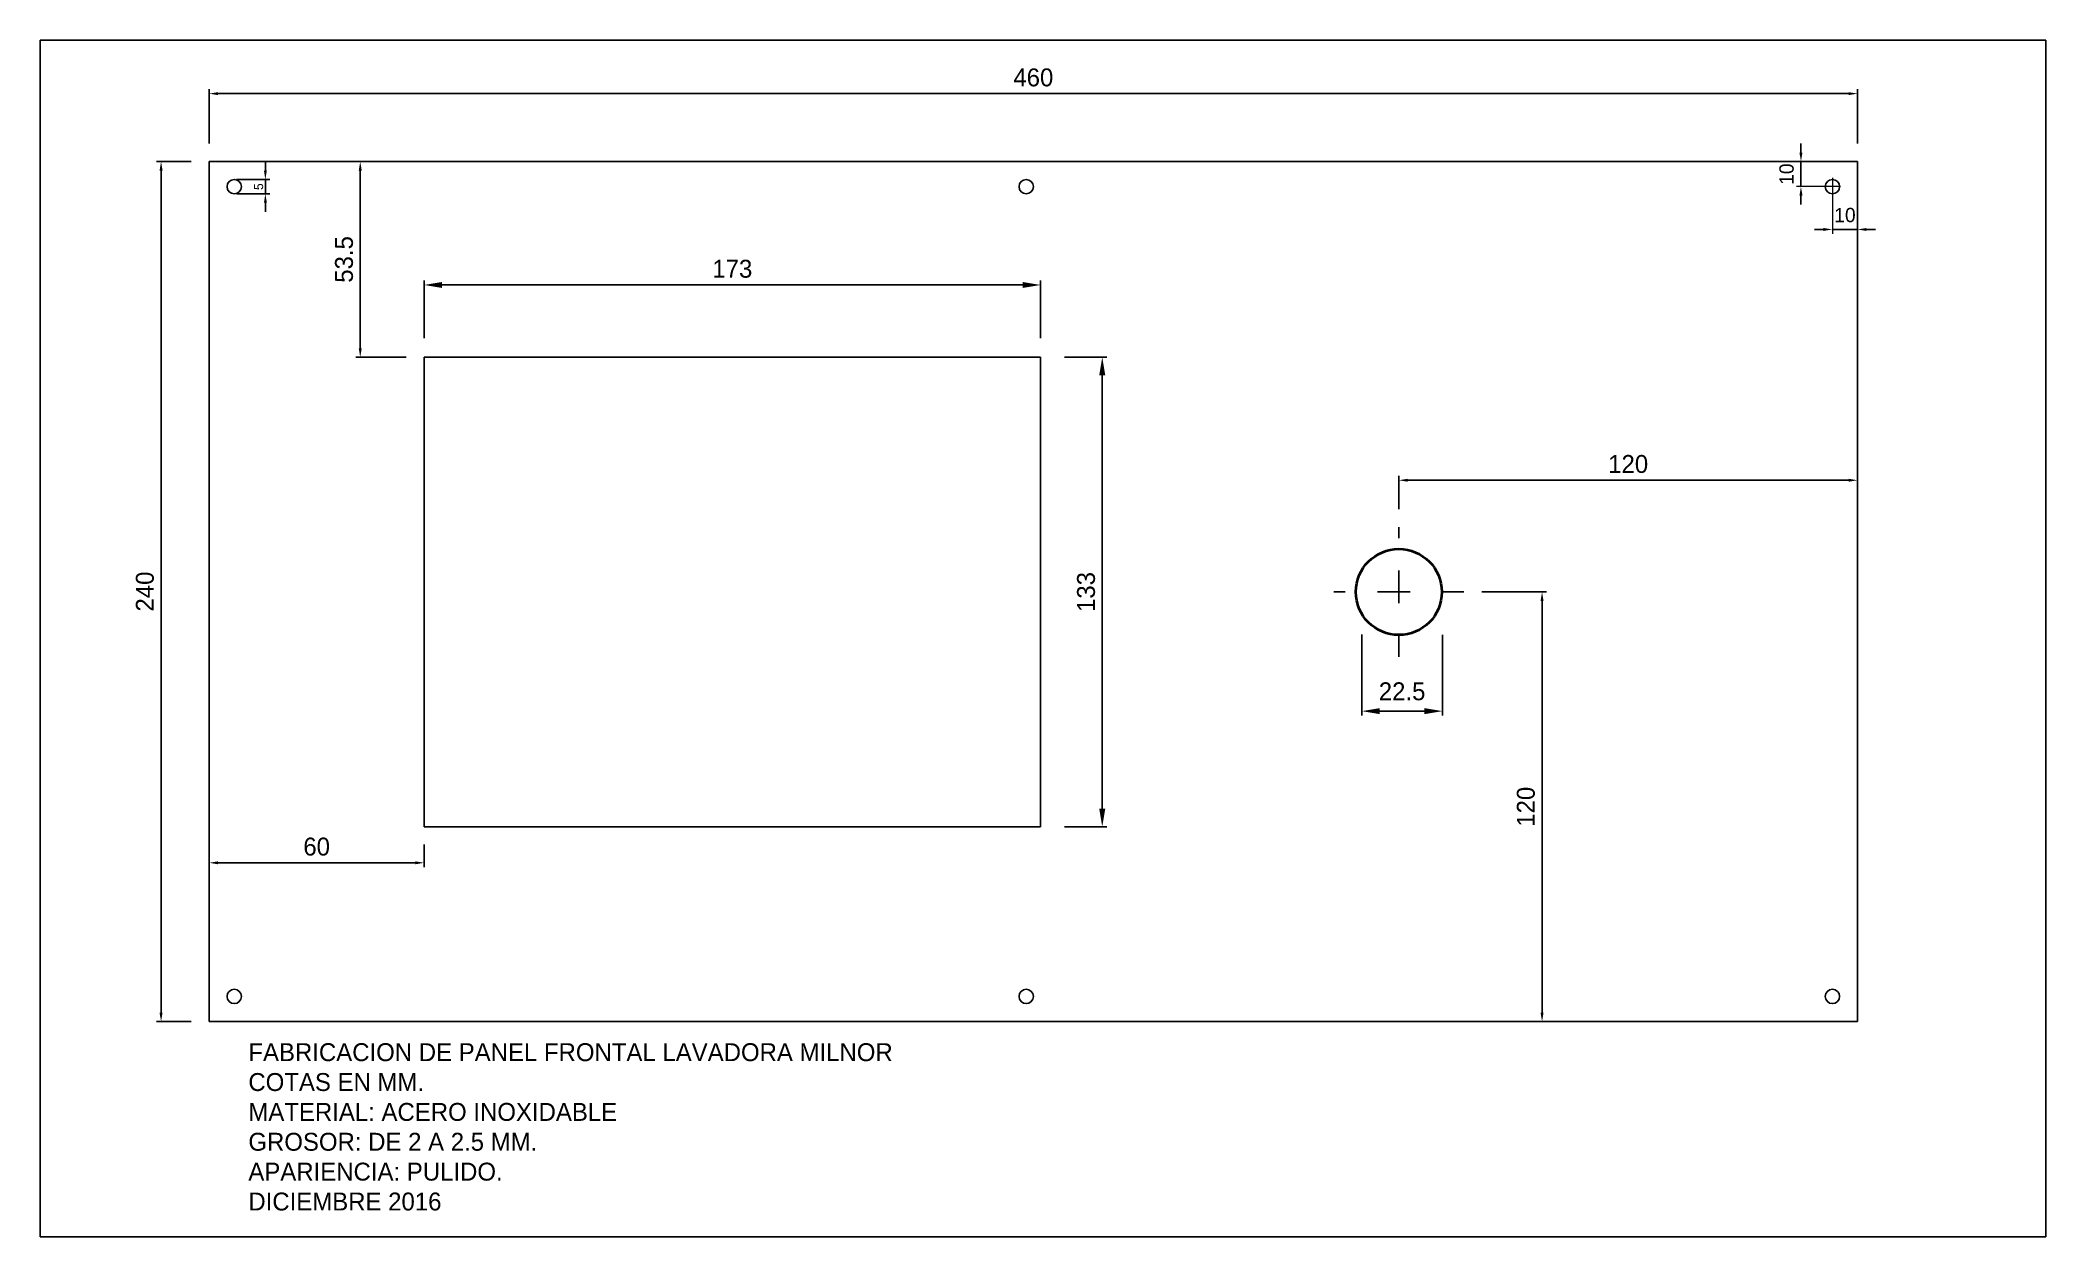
# Model space of a CAD drawing. Header units: millimetres. Extents: x 235 to 3542, y 1204 to 1708.
# Drawn here: x 2982 to 3542, y 1204 to 1538 of the extents above; entities that cross this region are included whole.
import ezdxf

# ---------------------------------------------------------------- set-up
doc = ezdxf.new("R2010")
doc.units = ezdxf.units.MM
doc.linetypes.add('ACAD_ISO03W100', pattern=[30, 12, -18])
doc.dimstyles.new('ISO-25', dxfattribs={"dimtxt": 2.5, "dimasz": 2.5, "dimexe": 1.25, "dimexo": 0.625, "dimtad": 1, "dimtxsty": 'Standard', "dimcen": 2.5, "dimadec": 0, "dimazin": 0, "dimtfac": 1, "dimtmove": 0, "dimatfit": 3, "dimfxl": 1, "dimarcsym": 0})

msp = doc.modelspace()

# ---------------------------------------------------------------- texts
at = {"insert": (3040.524, 1258.19), "char_height": 5, "width": 266.63863, "attachment_point": 1}
msp.add_mtext('FABRICACION DE PANEL FRONTAL LAVADORA MILNOR\\PCOTAS EN MM.\\PMATERIAL: ACERO INOXIDABLE\\PGROSOR: DE 2 A 2.5 MM.\\PAPARIENCIA: PULIDO.\\PDICIEMBRE 2016', dxfattribs=at)

# ---------------------------------------------------------------- blocks, each defined once
blk = doc.blocks.new('*D27')
at = {"color": 0, "lineweight": -2, "transparency": 16777216}
for p, q in [((3089.58, 1454.92), (3089.58, 1471.05)), ((3094.58, 1469.8), (3256.58, 1469.8)), ((3261.58, 1454.92), (3261.58, 1471.05))]:
    blk.add_line(p, q, dxfattribs=at)
at = {"color": 0, "transparency": 16777216}
for points in [[(3094.58, 1470.63), (3094.58, 1468.97), (3089.58, 1469.8)], [(3256.58, 1470.63), (3256.58, 1468.97), (3261.58, 1469.8)]]:
    blk.add_solid(points, dxfattribs=at)
at = {"layer": 'Defpoints', "color": 0, "transparency": 16777216}
for p in [(3261.58, 1469.8), (3089.58, 1454.3), (3261.58, 1454.3)]:
    blk.add_point(p, dxfattribs=at)
at = {"color": 0, "lineweight": -3, "transparency": 16777216, "insert": (3175.58, 1474.3), "char_height": 5, "attachment_point": 5}
blk.add_mtext('173', dxfattribs=at)
blk = doc.blocks.new('*D28')
at = {"color": 0, "lineweight": -2, "transparency": 16777216}
for p, q in [((3268.3, 1449.62), (3280.06, 1449.62)), ((3278.81, 1444.62), (3278.81, 1323.62)), ((3268.3, 1318.62), (3280.06, 1318.62))]:
    blk.add_line(p, q, dxfattribs=at)
at = {"color": 0, "transparency": 16777216}
for points in [[(3277.98, 1444.62), (3279.65, 1444.62), (3278.81, 1449.62)], [(3277.98, 1323.62), (3279.65, 1323.62), (3278.81, 1318.62)]]:
    blk.add_solid(points, dxfattribs=at)
at = {"layer": 'Defpoints', "color": 0, "transparency": 16777216}
for p in [(3267.67, 1449.62), (3267.67, 1318.62), (3278.81, 1318.62)]:
    blk.add_point(p, dxfattribs=at)
at = {"color": 0, "lineweight": -3, "transparency": 16777216, "insert": (3274.31, 1384.12), "char_height": 5, "attachment_point": 5, "rotation": 90}
blk.add_mtext('133', dxfattribs=at)
blk = doc.blocks.new('*D29')
at = {"color": 0, "lineweight": 13, "transparency": 16777216}
for p, q in [((3482.58, 1499.66), (3482.58, 1484.05)), ((3489.58, 1493.37), (3489.58, 1484.05))]:
    blk.add_line(p, q, dxfattribs=at)
at = {"color": 0, "lineweight": -2, "transparency": 16777216}
for p, q in [((3480.08, 1485.3), (3477.58, 1485.3)), ((3482.58, 1485.3), (3489.58, 1485.3)), ((3492.08, 1485.3), (3494.58, 1485.3))]:
    blk.add_line(p, q, dxfattribs=at)
at = {"color": 0, "transparency": 16777216}
for points in [[(3480.08, 1485.71), (3480.08, 1484.88), (3482.58, 1485.3)], [(3492.08, 1485.71), (3492.08, 1484.88), (3489.58, 1485.3)]]:
    blk.add_solid(points, dxfattribs=at)
at = {"layer": 'Defpoints', "color": 0, "transparency": 16777216}
for p in [(3482.58, 1500.29), (3489.58, 1494), (3489.58, 1485.3)]:
    blk.add_point(p, dxfattribs=at)
at = {"color": 0, "transparency": 16777216, "insert": (3486.08, 1489.3), "char_height": 4, "attachment_point": 5}
blk.add_mtext('10', dxfattribs=at)
blk = doc.blocks.new('*D30')
at = {"color": 0, "lineweight": -2, "transparency": 16777216}
for p, q in [((3473.8, 1506.74), (3473.8, 1509.24)), ((3473.8, 1497.24), (3473.8, 1504.24)), ((3473.8, 1494.74), (3473.8, 1492.24))]:
    blk.add_line(p, q, dxfattribs=at)
at = {"color": 0, "lineweight": 13, "transparency": 16777216}
for p, q in [((3478.22, 1504.24), (3472.55, 1504.24)), ((3484.8, 1497.24), (3472.55, 1497.24))]:
    blk.add_line(p, q, dxfattribs=at)
at = {"color": 0, "transparency": 16777216}
for points in [[(3473.38, 1506.74), (3474.22, 1506.74), (3473.8, 1504.24)], [(3473.38, 1494.74), (3474.22, 1494.74), (3473.8, 1497.24)]]:
    blk.add_solid(points, dxfattribs=at)
at = {"layer": 'Defpoints', "color": 0, "transparency": 16777216}
for p in [(3473.8, 1504.24), (3478.84, 1504.24), (3485.42, 1497.24)]:
    blk.add_point(p, dxfattribs=at)
at = {"color": 0, "transparency": 16777216, "insert": (3469.8, 1500.74), "char_height": 4, "attachment_point": 5, "rotation": 90}
blk.add_mtext('10', dxfattribs=at)
blk = doc.blocks.new('*D32')
at = {"color": 0, "lineweight": -2, "transparency": 16777216}
for p, q in [((3024.58, 1504.24), (3014.91, 1504.24)), ((3016.16, 1266.74), (3016.16, 1501.74)), ((3024.58, 1264.24), (3014.91, 1264.24))]:
    blk.add_line(p, q, dxfattribs=at)
at = {"color": 0, "transparency": 16777216}
for points in [[(3015.74, 1501.74), (3016.58, 1501.74), (3016.16, 1504.24)], [(3015.74, 1266.74), (3016.58, 1266.74), (3016.16, 1264.24)]]:
    blk.add_solid(points, dxfattribs=at)
at = {"layer": 'Defpoints', "color": 0, "transparency": 16777216}
for p in [(3016.16, 1504.24), (3029.58, 1504.24), (3029.58, 1264.24)]:
    blk.add_point(p, dxfattribs=at)
at = {"color": 0, "transparency": 16777216, "insert": (3011.66, 1384.24), "char_height": 5, "attachment_point": 5, "rotation": 90}
blk.add_mtext('240', dxfattribs=at)
blk = doc.blocks.new('*D33')
at = {"color": 0, "lineweight": -2, "transparency": 16777216}
for p, q in [((3045.27, 1501.74), (3045.27, 1504.24)), ((3037.21, 1499.24), (3046.52, 1499.24)), ((3037.21, 1495.24), (3046.52, 1495.24)), ((3045.27, 1495.24), (3045.27, 1499.24)), ((3045.27, 1492.74), (3045.27, 1490.24))]:
    blk.add_line(p, q, dxfattribs=at)
at = {"color": 0, "transparency": 16777216}
for points in [[(3044.86, 1501.74), (3045.69, 1501.74), (3045.27, 1499.24)], [(3044.86, 1492.74), (3045.69, 1492.74), (3045.27, 1495.24)]]:
    blk.add_solid(points, dxfattribs=at)
at = {"layer": 'Defpoints', "color": 0, "transparency": 16777216}
for p in [(3036.58, 1499.24), (3036.58, 1495.24), (3045.27, 1499.24)]:
    blk.add_point(p, dxfattribs=at)
at = {"color": 0, "transparency": 16777216, "insert": (3043.4, 1497.24), "char_height": 2.5, "attachment_point": 5, "rotation": 90}
blk.add_mtext('5', dxfattribs=at)
blk = doc.blocks.new('*D31')
at = {"color": 0, "lineweight": -2, "transparency": 16777216}
for p, q in [((3351.24, 1372.26), (3351.24, 1349.62)), ((3373.73, 1372.19), (3373.73, 1349.62)), ((3368.73, 1350.87), (3356.24, 1350.87))]:
    blk.add_line(p, q, dxfattribs=at)
at = {"color": 0, "transparency": 16777216}
for points in [[(3356.24, 1351.7), (3356.24, 1350.03), (3351.24, 1350.87)], [(3368.73, 1351.7), (3368.73, 1350.03), (3373.73, 1350.87)]]:
    blk.add_solid(points, dxfattribs=at)
at = {"layer": 'Defpoints', "color": 0, "transparency": 16777216}
for p in [(3351.24, 1376.26), (3373.73, 1376.19), (3351.24, 1350.87)]:
    blk.add_point(p, dxfattribs=at)
at = {"color": 0, "transparency": 16777216, "insert": (3362.49, 1356.37), "char_height": 5, "attachment_point": 5}
blk.add_mtext('22.5', dxfattribs=at)
blk = doc.blocks.new('*D34')
at = {"color": 0, "lineweight": -2, "transparency": 16777216}
for p, q in [((3029.58, 1509.24), (3029.58, 1524.45)), ((3032.08, 1523.2), (3487.08, 1523.2)), ((3489.58, 1509.24), (3489.58, 1524.45))]:
    blk.add_line(p, q, dxfattribs=at)
at = {"color": 0, "transparency": 16777216}
for points in [[(3032.08, 1523.62), (3032.08, 1522.78), (3029.58, 1523.2)], [(3487.08, 1523.62), (3487.08, 1522.78), (3489.58, 1523.2)]]:
    blk.add_solid(points, dxfattribs=at)
at = {"layer": 'Defpoints', "color": 0, "transparency": 16777216}
for p in [(3489.58, 1523.2), (3029.58, 1504.24), (3489.58, 1504.24)]:
    blk.add_point(p, dxfattribs=at)
at = {"color": 0, "transparency": 16777216, "insert": (3259.58, 1527.7), "char_height": 5, "attachment_point": 5}
blk.add_mtext('460', dxfattribs=at)
blk = doc.blocks.new('*D35')
at = {"color": 0, "lineweight": -2, "transparency": 16777216}
for p, q in [((3029.58, 1313.62), (3029.58, 1307.29)), ((3089.58, 1313.62), (3089.58, 1307.29)), ((3087.08, 1308.54), (3032.08, 1308.54))]:
    blk.add_line(p, q, dxfattribs=at)
at = {"color": 0, "transparency": 16777216}
for points in [[(3032.08, 1308.96), (3032.08, 1308.12), (3029.58, 1308.54)], [(3087.08, 1308.96), (3087.08, 1308.12), (3089.58, 1308.54)]]:
    blk.add_solid(points, dxfattribs=at)
at = {"layer": 'Defpoints', "color": 0, "transparency": 16777216}
for p in [(3029.58, 1318.62), (3089.58, 1318.62), (3029.58, 1308.54)]:
    blk.add_point(p, dxfattribs=at)
at = {"color": 0, "transparency": 16777216, "insert": (3059.58, 1313.04), "char_height": 5, "attachment_point": 5}
blk.add_mtext('60', dxfattribs=at)
blk = doc.blocks.new('*D36')
at = {"color": 0, "lineweight": -2, "transparency": 16777216}
for p, q in [((3084.58, 1504.24), (3070.49, 1504.24)), ((3071.74, 1452.12), (3071.74, 1501.74)), ((3084.58, 1449.62), (3070.49, 1449.62))]:
    blk.add_line(p, q, dxfattribs=at)
at = {"color": 0, "transparency": 16777216}
for points in [[(3071.33, 1501.74), (3072.16, 1501.74), (3071.74, 1504.24)], [(3071.33, 1452.12), (3072.16, 1452.12), (3071.74, 1449.62)]]:
    blk.add_solid(points, dxfattribs=at)
at = {"layer": 'Defpoints', "color": 0, "transparency": 16777216}
for p in [(3071.74, 1504.24), (3089.58, 1504.24), (3089.58, 1449.62)]:
    blk.add_point(p, dxfattribs=at)
at = {"color": 0, "transparency": 16777216, "insert": (3067.24, 1476.93), "char_height": 5, "attachment_point": 5, "rotation": 90}
blk.add_mtext('53.5', dxfattribs=at)
blk = doc.blocks.new('*D37')
at = {"color": 0, "lineweight": -2, "transparency": 16777216}
for p, q in [((3361.58, 1407.25), (3361.58, 1416.56)), ((3489.58, 1407.25), (3489.58, 1416.56)), ((3364.08, 1415.31), (3487.08, 1415.31))]:
    blk.add_line(p, q, dxfattribs=at)
at = {"color": 0, "transparency": 16777216}
for points in [[(3364.08, 1415.72), (3364.08, 1414.89), (3361.58, 1415.31)], [(3487.08, 1415.72), (3487.08, 1414.89), (3489.58, 1415.31)]]:
    blk.add_solid(points, dxfattribs=at)
at = {"layer": 'Defpoints', "color": 0, "transparency": 16777216}
for p in [(3489.58, 1415.31), (3361.58, 1402.25), (3489.58, 1402.25)]:
    blk.add_point(p, dxfattribs=at)
at = {"color": 0, "transparency": 16777216, "insert": (3425.58, 1419.81), "char_height": 5, "attachment_point": 5}
blk.add_mtext('120', dxfattribs=at)
blk = doc.blocks.new('*D38')
at = {"color": 0, "lineweight": -2, "transparency": 16777216}
for p, q in [((3384.71, 1384.12), (3402.8, 1384.12)), ((3401.55, 1381.62), (3401.55, 1266.74)), ((3384.71, 1264.24), (3402.8, 1264.24))]:
    blk.add_line(p, q, dxfattribs=at)
at = {"color": 0, "transparency": 16777216}
for points in [[(3401.13, 1381.62), (3401.97, 1381.62), (3401.55, 1384.12)], [(3401.13, 1266.74), (3401.97, 1266.74), (3401.55, 1264.24)]]:
    blk.add_solid(points, dxfattribs=at)
at = {"layer": 'Defpoints', "color": 0, "transparency": 16777216}
for p in [(3379.71, 1384.12), (3379.71, 1264.24), (3401.55, 1264.24)]:
    blk.add_point(p, dxfattribs=at)
at = {"color": 0, "transparency": 16777216, "insert": (3397.05, 1324.18), "char_height": 5, "attachment_point": 5, "rotation": 90}
blk.add_mtext('120', dxfattribs=at)

# ---------------------------------------------------------------- dimensions: what is measured, and where the dimension line sits
dim = msp.add_linear_dim(base=(3489.581, 1523.201), p1=(3029.581, 1504.242), p2=(3489.581, 1504.242), dimstyle='ISO-25', override={"dimtxt": 5, "dimexo": 5, "dimgap": 2})
dim.commit()
dim.dimension.update_dxf_attribs({"geometry": '*D34', "text_midpoint": (3259.581, 1523.201), "dimtype": 160})
for base, p1, p2, text, override, picture, middle in [((3473.801, 1504.242), (3485.425, 1497.242), (3478.842, 1504.242), '10', {"dimtxt": 4, "dimgap": 2, "dimlwe": 13}, '*D30', (3473.801, 1500.742)), ((3401.551, 1264.242), (3379.708, 1384.119), (3379.708, 1264.242), '120', {"dimtxt": 5, "dimexo": 5, "dimgap": 2}, '*D38', (3401.551, 1324.181))]:
    dim = msp.add_linear_dim(base=base, p1=p1, p2=p2, angle=90, text=text, dimstyle='ISO-25', override=override)
    dim.commit()
    dim.dimension.update_dxf_attribs({"geometry": picture, "text_midpoint": middle, "dimtype": 160})
dim = msp.add_linear_dim(base=(3016.159, 1504.242), p1=(3029.581, 1264.242), p2=(3029.581, 1504.242), angle=90, dimstyle='ISO-25', override={"dimtxt": 5, "dimexo": 5, "dimgap": 2})
dim.commit()
dim.dimension.update_dxf_attribs({"geometry": '*D32', "text_midpoint": (3011.659, 1384.242)})
dim = msp.add_linear_dim(base=(3045.274, 1499.242), p1=(3036.581, 1495.242), p2=(3036.581, 1499.242), angle=90, text='5', dimstyle='ISO-25')
dim.commit()
dim.dimension.update_dxf_attribs({"geometry": '*D33', "text_midpoint": (3043.399, 1497.242)})
dim = msp.add_linear_dim(base=(3071.744, 1504.242), p1=(3089.581, 1449.619), p2=(3089.581, 1504.242), angle=90, text='53.5', dimstyle='ISO-25', override={"dimtxt": 5, "dimexo": 5, "dimgap": 2})
dim.commit()
dim.dimension.update_dxf_attribs({"geometry": '*D36', "text_midpoint": (3067.244, 1476.931)})
for base, p1, p2, text, override, picture, middle in [((3489.581, 1485.297), (3482.581, 1500.289), (3489.581, 1493.997), '10', {"dimtxt": 4, "dimgap": 2, "dimlwe": 13}, '*D29', (3486.081, 1485.297)), ((3351.238, 1350.866), (3373.733, 1376.195), (3351.238, 1376.257), '22.5', {"dimtxt": 5, "dimasz": 5, "dimexo": 4, "dimgap": 3}, '*D31', (3362.485, 1350.866))]:
    dim = msp.add_linear_dim(base=base, p1=p1, p2=p2, text=text, dimstyle='ISO-25', override=override)
    dim.commit()
    dim.dimension.update_dxf_attribs({"geometry": picture, "text_midpoint": middle, "dimtype": 160})
at = {"lineweight": -3}
dim = msp.add_linear_dim(base=(3261.581, 1469.799), p1=(3089.581, 1454.297), p2=(3261.581, 1454.297), text='173', dimstyle='ISO-25', override={"dimtxt": 5, "dimasz": 5, "dimgap": 2}, dxfattribs=at)
dim.commit()
dim.dimension.update_dxf_attribs({"geometry": '*D27', "text_midpoint": (3175.581, 1469.799), "dimtype": 160})
dim = msp.add_linear_dim(base=(3278.812, 1318.619), p1=(3267.674, 1449.619), p2=(3267.674, 1318.619), angle=90, text='133', dimstyle='ISO-25', override={"dimtxt": 5, "dimasz": 5, "dimgap": 2}, dxfattribs=at)
dim.commit()
dim.dimension.update_dxf_attribs({"geometry": '*D28', "text_midpoint": (3278.812, 1384.119), "dimtype": 160})
dim = msp.add_linear_dim(base=(3489.581, 1415.305), p1=(3361.581, 1402.246), p2=(3489.581, 1402.246), text='120', dimstyle='ISO-25', override={"dimtxt": 5, "dimexo": 5, "dimgap": 2})
dim.commit()
dim.dimension.update_dxf_attribs({"geometry": '*D37', "text_midpoint": (3425.581, 1419.805)})
dim = msp.add_linear_dim(base=(3029.581, 1308.539), p1=(3089.581, 1318.619), p2=(3029.581, 1318.619), dimstyle='ISO-25', override={"dimtxt": 5, "dimexo": 5, "dimgap": 2})
dim.commit()
dim.dimension.update_dxf_attribs({"geometry": '*D35', "text_midpoint": (3059.581, 1313.039)})

# ---------------------------------------------------------------- linework, layer by layer
for p, q in [((2982.406, 1204.14), (2982.406, 1538.14)), ((2982.406, 1538.14), (3542.149, 1538.14)), ((3542.149, 1204.14), (3542.149, 1538.14)), ((3029.581, 1504.242), (3489.581, 1504.242)), ((3029.581, 1264.242), (3029.581, 1504.242)), ((3489.581, 1504.242), (3489.581, 1264.242)), ((3089.581, 1384.119), (3089.581, 1411.689)), ((3489.581, 1264.242), (3029.581, 1264.242)), ((3542.149, 1204.14), (2982.406, 1204.14))]:
    msp.add_line(p, q)
at = {"lineweight": 25}
for p, q in [((3089.581, 1449.619), (3261.581, 1449.619)), ((3089.581, 1318.619), (3089.581, 1449.619)), ((3261.581, 1449.619), (3261.581, 1318.619)), ((3261.581, 1318.619), (3089.581, 1318.619))]:
    msp.add_line(p, q, dxfattribs=at)
at = {"linetype": 'ACAD_ISO03W100', "lineweight": -3, "ltscale": 0.5}
for p, q in [((3361.581, 1384.119), (3361.581, 1402.246)), ((3361.581, 1384.119), (3343.455, 1384.119)), ((3379.708, 1384.119), (3361.581, 1384.119)), ((3361.581, 1365.993), (3361.581, 1384.119))]:
    msp.add_line(p, q, dxfattribs=at)
for centre in [(3036.581, 1497.242), (3257.581, 1497.242), (3482.581, 1497.242), (3036.581, 1271.242), (3257.581, 1271.242), (3482.581, 1271.242)]:
    msp.add_circle(centre, 2)
at = {"lineweight": 35}
msp.add_circle((3361.581, 1384.119), 12, dxfattribs=at)

msp.set_redraw_order([(e.dxf.handle, doc.entitydb.next_handle()) for e in msp.query("TEXT MTEXT ATTDEF DIMENSION ARC_DIMENSION")])  # texts and dimensions are drawn at this point

doc.saveas('drawing.dxf')
